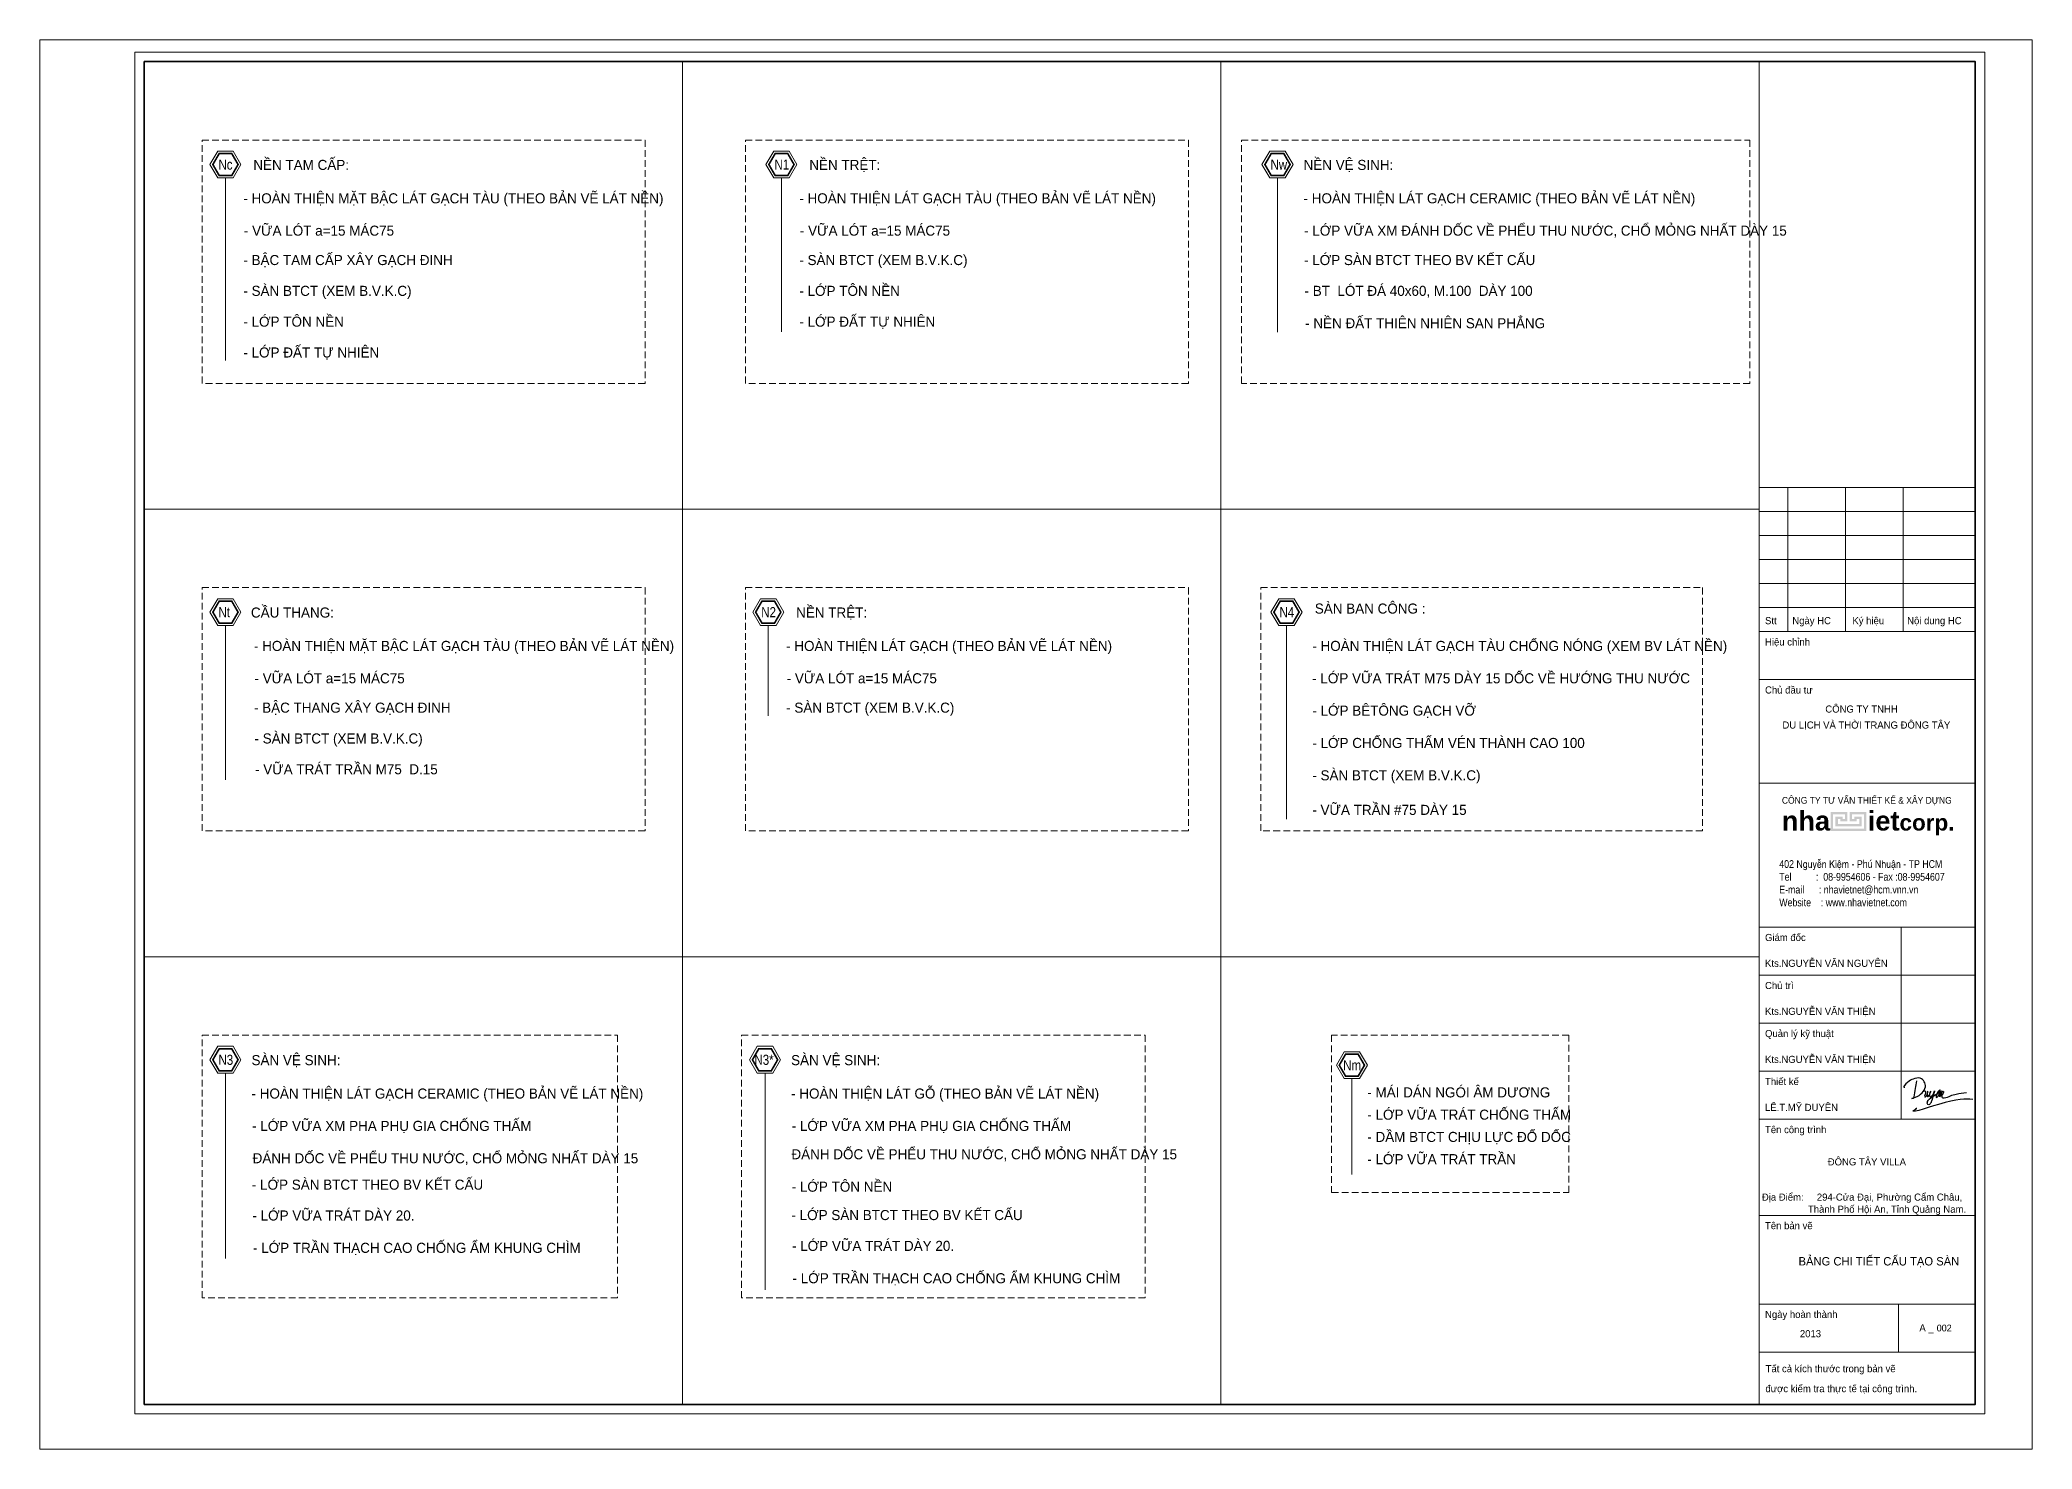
# Model space of a CAD drawing. Header units: inches. Extents: x 88947 to 296847, y 35049 to 161062.
# Drawn here: x 118647 to 148347, y 98056 to 119058 of the extents above; entities that cross this region are included whole.
import ezdxf
from ezdxf.enums import TextEntityAlignment as Align

# ---------------------------------------------------------------- set-up
doc = ezdxf.new("R2010")
doc.units = ezdxf.units.IN
doc.header["$MEASUREMENT"] = 0
doc.linetypes.add('DASHED', pattern=[0.75, 0.5, -0.25])
doc.layers.add('$AUDIT_BAD_LAYER1', color=7, linetype='Continuous')
doc.layers.add('text', color=2, linetype='Continuous')
for name, color, linetype, lineweight in [('0.15', 175, 'Continuous', 20), ('0.4', 1, 'Continuous', 30), ('A-Text', 30, 'Continuous', 9), ('A-Wall', 2, 'Continuous', 35), ('HACTH', 8, 'Continuous', 5), ('KHUNG 2', 144, 'Continuous', 18), ('KY HIEU', 4, 'Continuous', 25), ('NETMANH', 192, 'Continuous', 18), ('tran', 202, 'Continuous', 15)]:
    doc.layers.add(name, color=color, linetype=linetype, lineweight=lineweight)
doc.styles.add('DDCo-B-Helve-condense', font='VHELVCB.TTF')
doc.styles.add('FRANKO', font='VFRANKO.TTF')
doc.styles.add('KHUNGTEN', font='VHELVEB.TTF')

msp = doc.modelspace()

# ---------------------------------------------------------------- texts
at = {"layer": 'A-Text', "style": 'FRANKO'}
for s, p in [('NEÀN TAM CAÁP:', (121829.7, 117119.2)), ('NEÀN TREÄT:', (130118, 117119.2)), ('NEÀN VEÄ SINH:', (137485.9, 117119.2)), ('- HOAØN THIEÄN MAËT BAÄC LAÙT GAÏCH TAØU (THEO BAÛN VEÕ LAÙT NEÀN) ', (121680.5, 116621.4)), ('- HOAØN THIEÄN LAÙT GAÏCH TAØU (THEO BAÛN VEÕ LAÙT NEÀN) ', (129968.8, 116621.4)), ('- HOAØN THIEÄN LAÙT GAÏCH CERAMIC (THEO BAÛN VEÕ LAÙT NEÀN)', (137485.9, 116621.4)), ('- VÖÕA LOÙT a=15 MAÙC75', (121688.9, 116139.4)), ('- VÖÕA LOÙT a=15 MAÙC75', (129977.2, 116139.4)), ('- LÔÙP VÖÕA XM ÑAÙNH DOÁC VEÀ PHEÅU THU NÖÔÙC, CHOÅ MOÛNG NHAÁT DAØY 15 ', (137494.3, 116139.4)), ('- BAÄC TAM CAÁP XAÂY GAÏCH ÑINH ', (121680.9, 115701.4)), ('- SAØN BTCT (XEM B.V.K.C)', (129969.2, 115701.4)), ('- LÔÙP SAØN BTCT THEO BV KEÁT CAÁU', (137492.5, 115701.4)), ('- SAØN BTCT (XEM B.V.K.C)', (121680.9, 115242.3)), ('- LÔÙP TOÂN NEÀN', (129969.2, 115242.3)), ('- BT  LOÙT ÑAÙ 40x60, M.100  DAØY 100', (137500.8, 115242.3)), ('- LÔÙP TOÂN NEÀN', (121680.9, 114783.1)), ('- LÔÙP ÑAÁT TÖÏ NHIEÂN', (129969.2, 114783.1)), ('- NEÀN ÑAÁT THIEÂN NHIEÂN SAN PHAÚNG', (137509.1, 114760.2)), ('- LÔÙP ÑAÁT TÖÏ NHIEÂN', (121680.9, 114324)), ('CAÀU THANG:', (121794.2, 110448.5)), ('NEÀN TREÄT:', (129921.1, 110448.5)), ('SAØN BAN COÂNG :', (137653.7, 110507.5)), ('- HOAØN THIEÄN MAËT BAÄC LAÙT GAÏCH TAØU (THEO BAÛN VEÕ LAÙT NEÀN) ', (121838.8, 109950.7)), ('- HOAØN THIEÄN LAÙT GAÏCH (THEO BAÛN VEÕ LAÙT NEÀN)', (129772, 109950.7)), ('- HOAØN THIEÄN LAÙT GAÏCH TAØU CHOÁNG NOÙNG (XEM BV LAÙT NEÀN) ', (137616.2, 109950.7)), ('- VÖÕA LOÙT a=15 MAÙC75', (121847.1, 109468.7)), ('- VÖÕA LOÙT a=15 MAÙC75', (129780.3, 109468.7)), ('- LÔÙP VÖÕA TRAÙT M75 DAØY 15 DOÁC VEÀ HÖÔÙNG THU NÖÔÙC', (137613.6, 109468.7)), ('- BAÄC THANG XAÂY GAÏCH ÑINH ', (121839.2, 109030.7)), ('- SAØN BTCT (XEM B.V.K.C)', (129772.4, 109030.7)), ('- LÔÙP BEÂTOÂNG GAÏCH VÔÕ', (137616.2, 108986.6)), ('- SAØN BTCT (XEM B.V.K.C)', (121847.1, 108571.6)), ('- LÔÙP CHOÁNG THAÁM VEÙN THAØNH CAO 100', (137616.2, 108504.6)), ('- VÖÕA TRAÙT TRAÀN M75  D.15', (121855.1, 108112.4)), ('- SAØN BTCT (XEM B.V.K.C)', (137616.2, 108022.5)), ('- VÖÕA TRAÀN #75 DAØY 15', (137616.2, 107507.6)), ('SAØN VEÄ SINH:', (121802.8, 103777.8)), ('SAØN VEÄ SINH:', (129846.5, 103777.8)), ('- HOAØN THIEÄN LAÙT GAÏCH CERAMIC (THEO BAÛN VEÕ LAÙT NEÀN)', (121802.8, 103280)), ('- HOAØN THIEÄN LAÙT GOÃ (THEO BAÛN VEÕ LAÙT NEÀN)', (129846.5, 103280)), ('- MAÙI DAÙN NGOÙI AÂM DÖÔNG', (138435.6, 103297.4)), ('- LÔÙP VÖÕA TRAÙT CHOÁNG THAÁM', (138435.6, 102965.5)), ('- LÔÙP VÖÕA XM PHA PHUÏ GIA CHOÁNG THAÁM ', (121811.1, 102797.9)), ('- LÔÙP VÖÕA XM PHA PHUÏ GIA CHOÁNG THAÁM ', (129854.8, 102797.9)), ('- DAÀM BTCT CHÒU LÖÏC ÑOÅ DOÁC ', (138435.6, 102633.6)), ('ÑAÙNH DOÁC VEÀ PHEÅU THU NÖÔÙC, CHOÅ MOÛNG NHAÁT DAØY 15 ', (121819.4, 102315.9)), ('ÑAÙNH DOÁC VEÀ PHEÅU THU NÖÔÙC, CHOÅ MOÛNG NHAÁT DAØY 15 ', (129851.2, 102375.1)), ('- LÔÙP VÖÕA TRAÙT TRAÀN', (138435.6, 102301.8)), ('- LÔÙP SAØN BTCT THEO BV KEÁT CAÁU', (121807.5, 101922)), ('- LÔÙP TOÂN NEÀN ', (129854.8, 101891.8)), ('- LÔÙP VÖÕA TRAÙT DAØY 20.', (121815.8, 101462.9)), ('- LÔÙP SAØN BTCT THEO BV KEÁT CAÁU', (129851.2, 101469)), ('- LÔÙP TRAÀN THAÏCH CAO CHOÁNG AÅM KHUNG CHÌM', (121824.1, 100980.8)), ('- LÔÙP VÖÕA TRAÙT DAØY 20.', (129859.5, 101009.8)), ('- LÔÙP TRAÀN THAÏCH CAO CHOÁNG AÅM KHUNG CHÌM', (129867.8, 100527.8))]:
    msp.add_text(s, height=150, dxfattribs=at).set_placement(p)
at = {"layer": 'KY HIEU', "style": 'DDCo-B-Helve-condense'}
for s, p in [('Nc', (121309.9, 117124.6)), ('N1', (129598.2, 117124.6)), ('Nw', (136993.1, 117124.6)), ('Nt', (121309.9, 110453.8)), ('N2', (129401.4, 110453.8)), ('N4', (137126.9, 110453.8)), ('N3', (121309.9, 103783.1)), ('N3*', (129299.7, 103783.1)), ('Nm', (138076.1, 103702))]:
    msp.add_text(s, height=150, dxfattribs=at).set_placement(p)
at = {"layer": 'text', "style": 'FRANKO'}
for s, height, p in [('BAÛNG CHI TIEÁT CAÁU TAÏO SAØN', 125, (144864.7, 100792.9)), ('002', 100, (146924.1, 99810.5))]:
    msp.add_text(s, height=height, dxfattribs=at).set_placement(p)

# ---------------------------------------------------------------- blocks, each defined once
blk = doc.blocks.new('A$C22DF5D2D')
for points in [[(-10, 1159), (-123, 479), (-148, 421), (-212, 409), (-104, 451), (219, 660), (363, 901), (147, 1267), (-150, 1235), (-388, 1094), (-537, 889), (-506, 892)], [(2356, 378), (916, 165), (-61, -39), (0, 0), (-61, -39)], [(255, 700), (290, 728), (339, 743), (363, 705), (341, 552), (331, 483), (357, 485), (464, 729), (431, 561), (448, 495), (513, 535), (530, 566), (588, 726), (535, 529), (559, 486), (639, 526), (747, 742), (622, 304), (565, 189), (507, 143), (444, 188), (443, 257), (521, 382), (803, 578), (926, 655), (981, 729), (981, 766), (870, 665), (831, 456), (904, 515), (1051, 736), (976, 480), (1094, 717), (1127, 703), (1105, 634), (1056, 499), (1066, 460), (1148, 442), (1421, 530), (1656, 597), (2094, 666)]]:
    blk.add_spline(points, degree=3)
blk = doc.blocks.new('khung ten')
at = {"layer": '0.4'}
h = blk.add_hatch(color=256, dxfattribs=at)
h.paths.add_polyline_path([(303108, -206615), (302758, -206615), (302758, -207015), (303508, -207015), (303508, -206615), (303158, -206615), (303158, -206815), (303308, -206815), (303308, -206765), (303358, -206765), (303358, -206865), (302908, -206865), (302908, -206765), (302958, -206765), (302958, -206815), (303108, -206815)])
h.paths.add_polyline_path([(303058, -206665), (303058, -206765), (303008, -206765), (303008, -206715), (302858, -206715), (302858, -206915), (303408, -206915), (303408, -206715), (303258, -206715), (303258, -206765), (303208, -206765), (303208, -206665), (303458, -206665), (303458, -206965), (302808, -206965), (302808, -206665)], flags=16)
at = {"layer": '0.15', "ltscale": 0.7}
blk.add_line((301249, -213090), (305804, -213090), dxfattribs=at)
at = {"layer": 'A-Wall', "ltscale": 0.7}
blk.add_lwpolyline([(267204, -219099), (305804, -219099), (305804, -190799), (267204, -190799)], close=True, dxfattribs=at)
at = {"layer": 'KHUNG 2', "ltscale": 0.7}
for p, q in [((301249, -219099), (301249, -190799)), ((301249, -199776), (305804, -199776)), ((301856, -202813), (301856, -199776)), ((303071, -202813), (303071, -199776)), ((304286, -202813), (304286, -199776)), ((301249, -200282), (305804, -200282)), ((301249, -200789), (305804, -200789)), ((305804, -201295), (301249, -201295)), ((301249, -201801), (305804, -201801)), ((301249, -202307), (305804, -202307)), ((301249, -202813), (305804, -202813)), ((301249, -203826), (305804, -203826)), ((301249, -206004), (305804, -206004)), ((301249, -209041), (305804, -209041)), ((304246, -213090), (304246, -209041)), ((301249, -210053), (305804, -210053)), ((301249, -211065), (305804, -211065)), ((301249, -212078), (305804, -212078)), ((301249, -213090), (305804, -213090)), ((301249, -215115), (305804, -215115)), ((301249, -216986), (305804, -216986)), ((304185, -217998), (304185, -216986)), ((301249, -217998), (305804, -217998))]:
    blk.add_line(p, q, dxfattribs=at)
blk.add_lwpolyline([(267004, -219299), (306004, -219299), (306004, -190599), (267004, -190599)], close=True, dxfattribs=at)
at = {"layer": 'NETMANH', "ltscale": 0.7}
blk.add_lwpolyline([(265004, -220042), (307004, -220042), (307004, -190342), (265004, -190342)], close=True, dxfattribs=at)
at = {"layer": 'text', "linetype": 'Continuous', "xscale": 0.5, "yscale": 0.5, "zscale": 0.5}
blk.add_blockref('A$C22DF5D2D', (304573, -212860), dxfattribs=at)
at = {"layer": '$AUDIT_BAD_LAYER1', "color": 2, "linetype": 'Continuous', "style": 'KHUNGTEN', "width": 0.9}
blk.add_text('COÂNG TY TÖ VAÁN THIEÁT KEÁ & XAÂY DÖÏNG', height=142.53, dxfattribs=at).set_placement((303519, -206369), align=Align.MIDDLE_CENTER)
at = {"layer": '$AUDIT_BAD_LAYER1', "color": 2, "linetype": 'Continuous', "insert": (301673, -207630), "char_height": 161.97, "width": 6102.51, "attachment_point": 1, "style": 'KHUNGTEN'}
blk.add_mtext('{\\fVNI-Helve-Condense|b0|i0|c0|p2;402 Nguyeãn Kieäm - Phuù Nhuaän - TP HCM \\PTel          :  08-9954606 - Fax :08-9954607\\PE-mail      : nhavietnet@hcm.vnn.vn\\PWebsite    : www.nhavietnet.com}', dxfattribs=at)
at = {"layer": 'text', "linetype": 'Continuous', "style": 'FRANKO'}
for s, p in [('Stt', (301373, -202657)), ('Ngaøy HC', (301948, -202657)), ('Kyù hieäu', (303215, -202657)), ('Noäi dung HC', (304369, -202657)), ('Hieäu chænh', (301373, -203106)), ('Chuû ñaàu tö', (301373, -204118)), ('COÂNG TY TNHH ', (302644, -204520)), ('DU LÒCH VAØ THÔØI TRANG ÑOÂNG TAÂY', (301740, -204857)), ('Giaùm ñoác', (301373, -209334)), ('Kts.NGUYEÃN VAÊN NGUYEÂN', (301373, -209878)), ('Chuû trì', (301373, -210346)), ('Kts.NGUYEÃN VAÊN THIEÄN', (301373, -210890)), ('Quaûn lyù kyõ thuaät', (301373, -211358)), ('Kts.NGUYEÃN VAÊN THIEÄN', (301373, -211903)), ('Thieát keá', (301373, -212370)), ('LEÂ.T.MYÕ DUYEÂN', (301373, -212915)), ('Teân coâng trình', (301373, -213383)), ('ÑOÂNG TAÂY VILLA', (302695, -214063)), ('Ñòa Ñieåm:     294-Cöûa Ñaïi, Phöôøng Caåm Chaâu, ', (301306, -214806)), ('Thaønh Phoá Hoäi An, Tænh Quaûng Nam.', (302278, -215061)), ('Teân baûn veõ ', (301373, -215407)), ('Ngaøy hoaøn thaønh', (301373, -217278)), ('2013', (302108, -217684)), ('A _ ', (304627, -217560)), ('Taát caû kích thöôùc trong baûn veõ ', (301385, -218421)), ('ñöôïc kieåm tra thöïc teá taïi coâng trình.', (301381, -218842))]:
    blk.add_text(s, height=150, dxfattribs=at).set_placement(p)
at = {"layer": 'text', "linetype": 'Continuous', "insert": (303546, -206852), "char_height": 410.12, "width": 9417.44, "attachment_point": 5, "style": 'KHUNGTEN'}
blk.add_mtext('{\\fVNI-Helve|b1|i0|c0|p2;nha     iet\\H0.8274x;corp.}', dxfattribs=at)

# ---------------------------------------------------------------- linework, layer by layer
at = {"layer": 'HACTH', "color": 252}
for points in [[(121183.1, 117199.8), (121298.8, 117400.2), (121530.1, 117400.2), (121645.8, 117199.8), (121530.1, 116999.5), (121298.8, 116999.5)], [(129471.4, 117199.8), (129587.1, 117400.2), (129818.4, 117400.2), (129934.1, 117199.8), (129818.4, 116999.5), (129587.1, 116999.5)], [(136866.3, 117199.8), (136982, 117400.2), (137213.3, 117400.2), (137329, 117199.8), (137213.3, 116999.5), (136982, 116999.5)], [(121183.1, 110529.1), (121298.8, 110729.5), (121530.1, 110729.5), (121645.8, 110529.1), (121530.1, 110328.7), (121298.8, 110328.7)], [(129274.6, 110529.1), (129390.2, 110729.5), (129621.6, 110729.5), (129737.3, 110529.1), (129621.6, 110328.7), (129390.2, 110328.7)], [(137000.1, 110529.1), (137115.8, 110729.5), (137347.2, 110729.5), (137462.8, 110529.1), (137347.2, 110328.7), (137115.8, 110328.7)], [(121183.1, 103858.4), (121298.8, 104058.8), (121530.1, 104058.8), (121645.8, 103858.4), (121530.1, 103658), (121298.8, 103658)], [(129226.8, 103858.4), (129342.5, 104058.8), (129573.8, 104058.8), (129689.5, 103858.4), (129573.8, 103658), (129342.5, 103658)], [(137974.8, 103777.2), (138090.5, 103977.6), (138321.8, 103977.6), (138437.5, 103777.2), (138321.8, 103576.9), (138090.5, 103576.9)]]:
    msp.add_lwpolyline(points, close=True, dxfattribs=at)
for points in [[(121414.5, 116999.5), (121414.5, 114277.1)], [(129702.8, 116999.5), (129702.8, 114705.1)], [(137097.6, 116999.5), (137097.6, 114700.5)], [(121414.5, 110328.7), (121414.5, 108029.7)], [(129505.9, 110328.7), (129505.9, 108984.4)], [(137231.5, 110328.7), (137231.5, 107441.7)], [(121414.5, 103658), (121414.5, 100896.8)], [(129458.2, 103658), (129458.2, 100431.5)], [(138206.1, 103576.9), (138206.1, 102147.3)]]:
    msp.add_lwpolyline(points, dxfattribs=at)
at = {"layer": 'KHUNG 2', "linetype": 'DASHED', "ltscale": 200}
for points in [[(121065.1, 117564.8), (127668.9, 117564.8), (127668.9, 113938.6), (121065.1, 113938.6)], [(129164.4, 117564.8), (135768.2, 117564.8), (135768.2, 113938.6), (129164.4, 113938.6)], [(136559.3, 117564.8), (144139, 117564.8), (144139, 113938.6), (136559.3, 113938.6)], [(121065.1, 110894.1), (127668.9, 110894.1), (127668.9, 107267.9), (121065.1, 107267.9)], [(129164.4, 110894.1), (135768.2, 110894.1), (135768.2, 107267.9), (129164.4, 107267.9)], [(136847.1, 110894.1), (143434.8, 110894.1), (143434.8, 107267.9), (136847.1, 107267.9)], [(121065.1, 104223.3), (127256.8, 104223.3), (127256.8, 100311.6), (121065.1, 100311.6)], [(129108.8, 104223.3), (135126.3, 104223.3), (135126.3, 100311.6), (129108.8, 100311.6)], [(137904.9, 101879.2), (141440.2, 101879.2), (141440.2, 104223.3), (137904.9, 104223.3)]]:
    msp.add_lwpolyline(points, close=True, dxfattribs=at)
at = {"layer": 'KY HIEU', "const_width": 25}
for points in [[(121226.4, 117199.8), (121320.4, 117362.7), (121508.5, 117362.7), (121602.5, 117199.8), (121508.5, 117037), (121320.4, 117037)], [(129514.7, 117199.8), (129608.7, 117362.7), (129796.8, 117362.7), (129890.8, 117199.8), (129796.8, 117037), (129608.7, 117037)], [(136909.6, 117199.8), (137003.6, 117362.7), (137191.7, 117362.7), (137285.7, 117199.8), (137191.7, 117037), (137003.6, 117037)], [(121226.4, 110529.1), (121320.4, 110692), (121508.5, 110692), (121602.5, 110529.1), (121508.5, 110366.2), (121320.4, 110366.2)], [(129317.9, 110529.1), (129411.9, 110692), (129600, 110692), (129694, 110529.1), (129600, 110366.2), (129411.9, 110366.2)], [(137043.4, 110529.1), (137137.4, 110692), (137325.5, 110692), (137419.5, 110529.1), (137325.5, 110366.2), (137137.4, 110366.2)], [(121226.4, 103858.4), (121320.4, 104021.3), (121508.5, 104021.3), (121602.5, 103858.4), (121508.5, 103695.5), (121320.4, 103695.5)], [(129270.1, 103858.4), (129364.1, 104021.3), (129552.2, 104021.3), (129646.2, 103858.4), (129552.2, 103695.5), (129364.1, 103695.5)], [(138018.1, 103777.2), (138112.1, 103940.1), (138300.2, 103940.1), (138394.2, 103777.2), (138300.2, 103614.4), (138112.1, 103614.4)]]:
    msp.add_lwpolyline(points, close=True, dxfattribs=at)
at = {"layer": 'tran'}
for points in [[(128227.8, 98722.4), (128227.8, 118734.5)], [(136252.6, 98722.4), (136252.6, 118734.5)], [(120203, 112063.8), (144277.4, 112063.8)], [(120203, 105393.1), (144277.4, 105393.1)]]:
    msp.add_lwpolyline(points, dxfattribs=at)

# ---------------------------------------------------------------- block references
at = {"layer": 'A-Text', "xscale": 0.7071428571362048, "yscale": 0.7071428573544836, "zscale": 0.7071428573664265}
msp.add_blockref('khung ten', (-68748.5, 253657), dxfattribs=at)

msp.set_redraw_order([(e.dxf.handle, doc.entitydb.next_handle()) for e in msp.query("TEXT MTEXT ATTDEF DIMENSION ARC_DIMENSION")])  # texts and dimensions are drawn at this point

doc.saveas('drawing.dxf')
